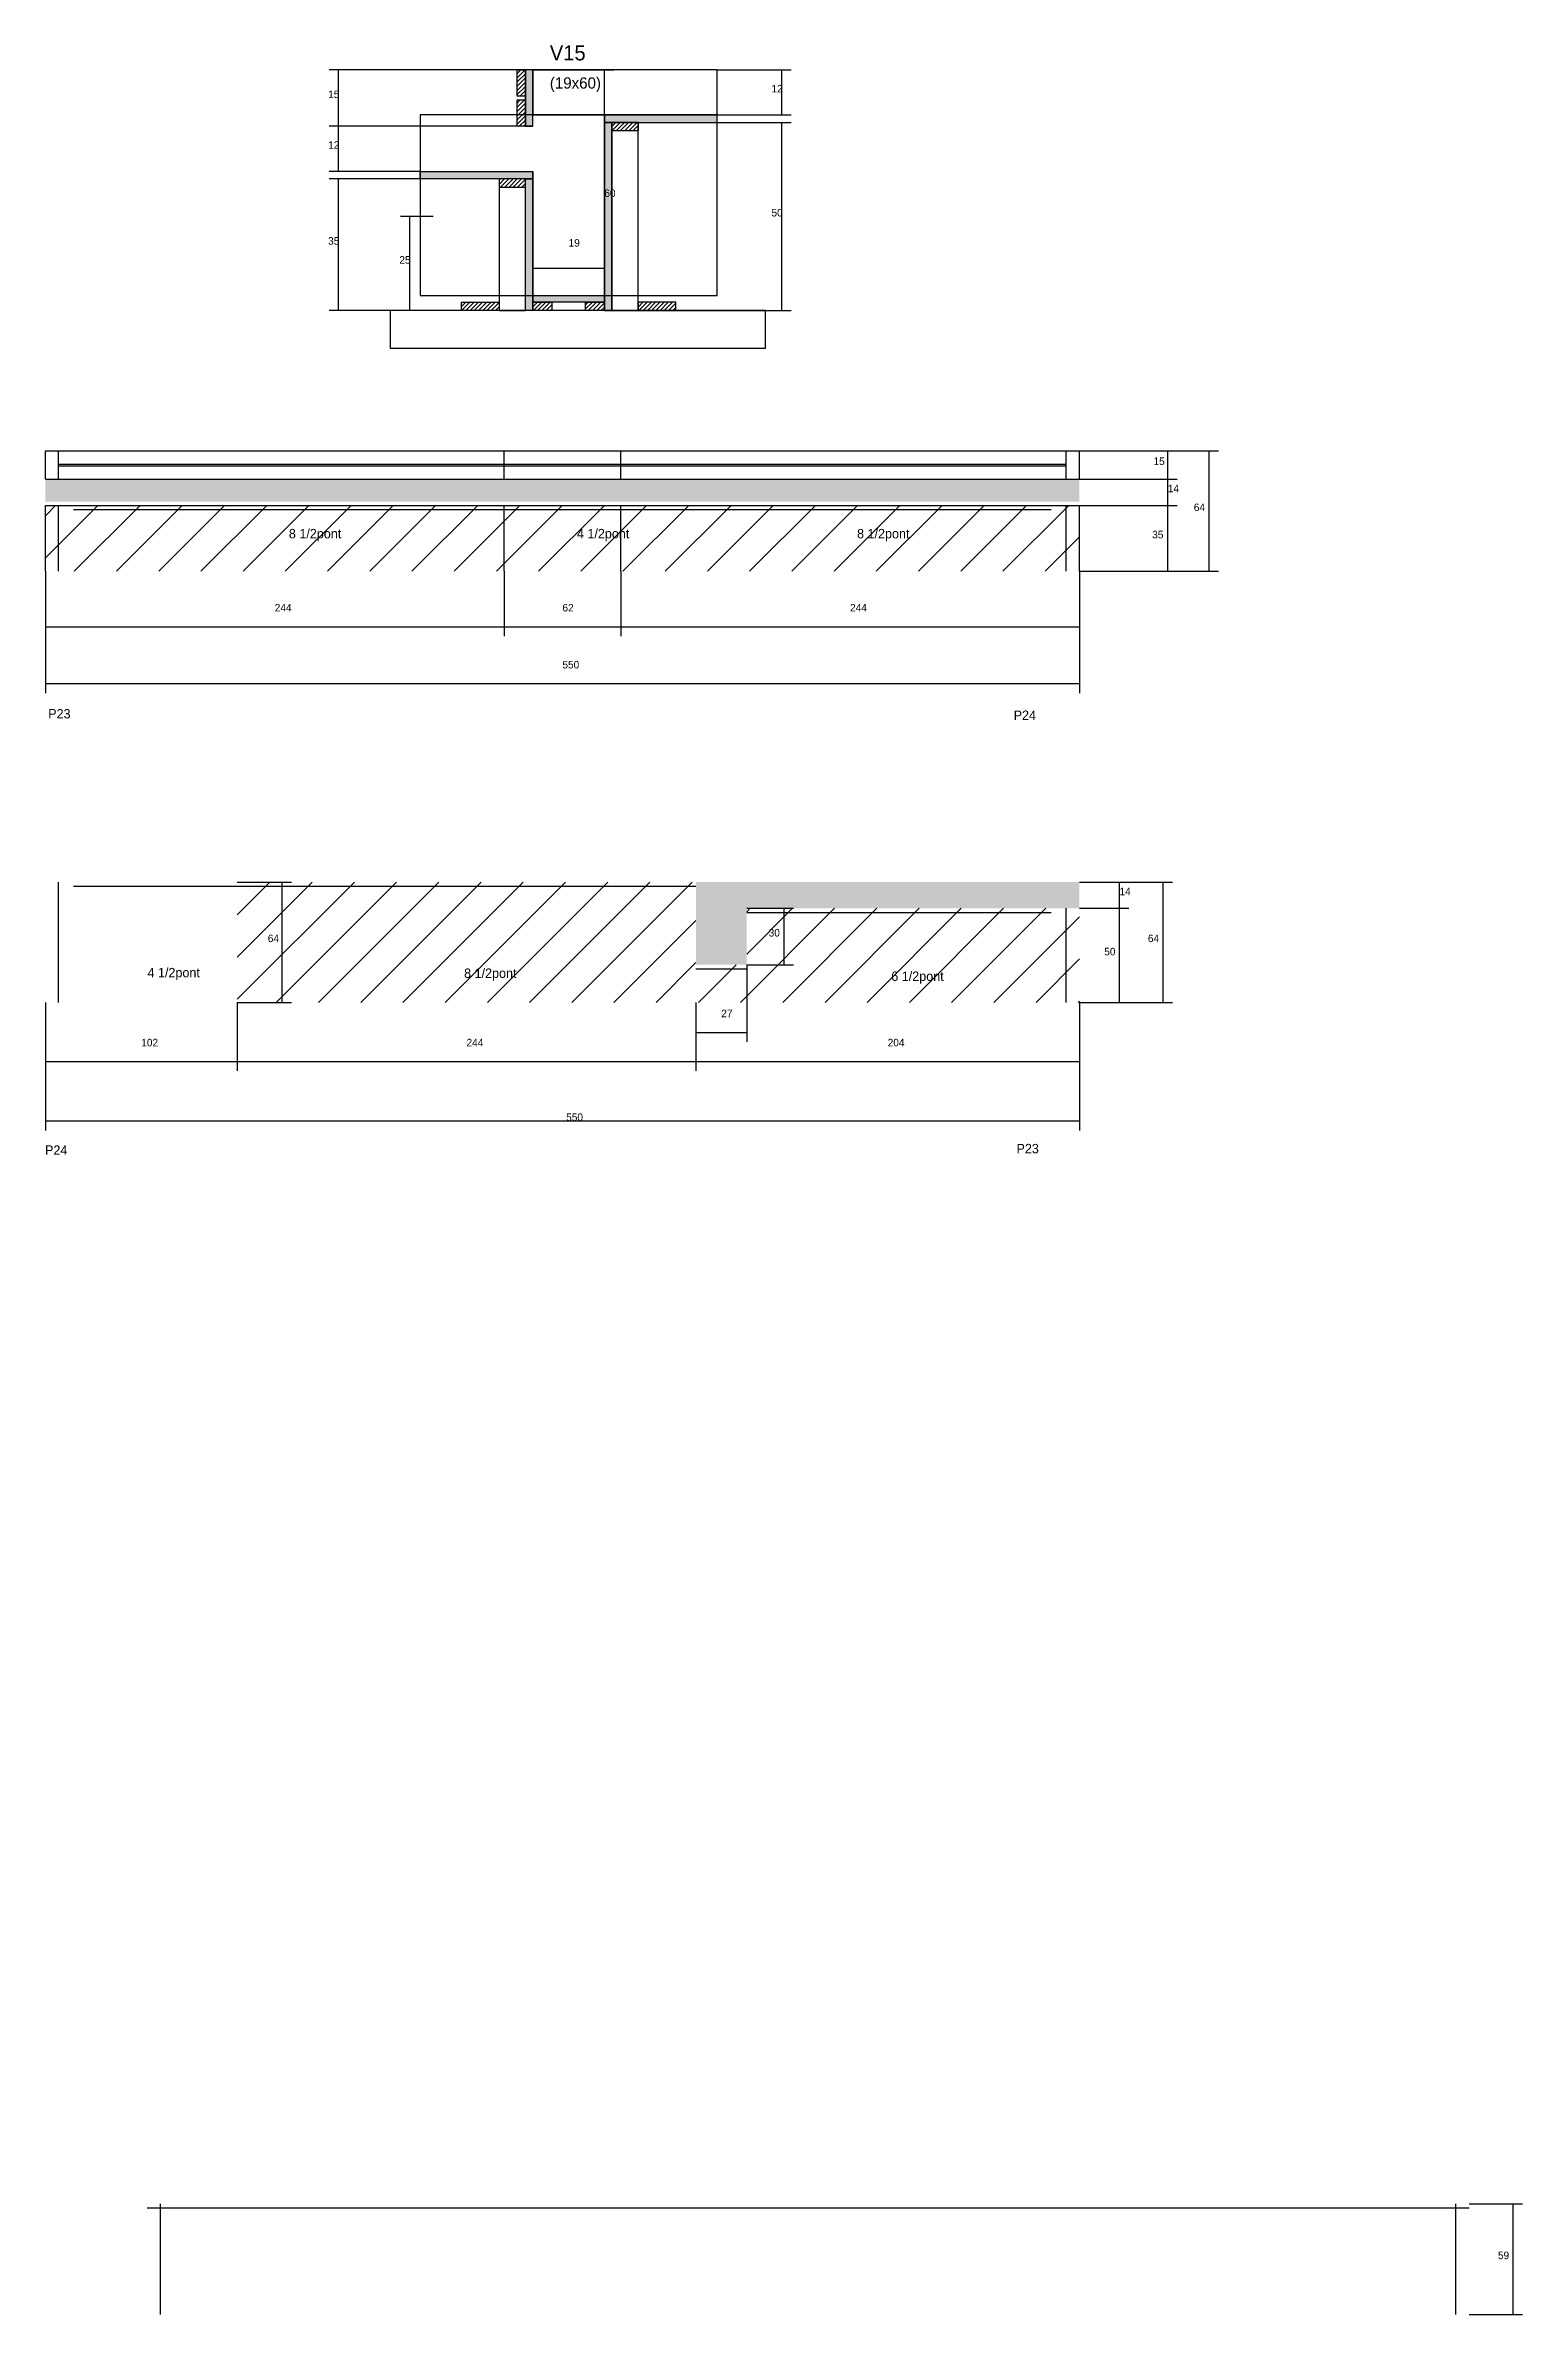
# Model space of a CAD drawing. Header units: metres. Extents: x -10338 to -7643, y 9675 to 10982.
# Drawn here: x -8429 to -7643, y 9742 to 10949 of the extents above; entities that cross this region are included whole.
import ezdxf

# ---------------------------------------------------------------- set-up
doc = ezdxf.new("R2010")
doc.units = ezdxf.units.M
for name, color, linetype in [('CONCRETO', 251, 'Continuous'), ('COTA', 4, 'Continuous'), ('Cota Seção (2x)', 4, 'Continuous'), ('Hachura', 253, 'Continuous'), ('Madeira', 126, 'Continuous'), ('NOMENCLATURA', 7, 'Continuous'), ('Painéis', 200, 'Continuous'), ('SARR_2.2x7', 40, 'Continuous'), ('Texto Seção', 7, 'Continuous')]:
    doc.layers.add(name, color=color, linetype=linetype)

msp = doc.modelspace()

# ---------------------------------------------------------------- texts
at = {"layer": 'COTA'}
for s, p in [('15', (-8278.3, 10921.4)), ('12', (-8042.5, 10924.4)), ('12', (-8278.3, 10894.4)), ('50', (-8042.5, 10858.4)), ('35', (-8278.3, 10843.4)), ('25', (-8240.4, 10833.3)), ('15', (-7839.3, 10726.2)), ('14', (-7831.7, 10711.7)), ('64', (-7817.9, 10701.7)), ('35', (-7840, 10687.2)), ('244', (-8306.7, 10648.3)), ('62', (-8153.7, 10648.3)), ('244', (-8000.7, 10648.3)), ('550', (-8153.7, 10618)), ('14', (-7857.4, 10497.4)), ('30', (-8044, 10475.4)), ('64', (-8310.4, 10472.4)), ('50', (-7865.5, 10465.4)), ('64', (-7842.3, 10472.4)), ('27', (-8069.2, 10432.5)), ('102', (-8377.7, 10417)), ('244', (-8204.7, 10417)), ('204', (-7980.7, 10417)), ('550', (-8151.7, 10377.3)), ('59', (-7656.1, 9771.9))]:
    msp.add_text(s, height=4, dxfattribs=at).set_placement(p)
at = {"layer": 'Cota Seção (2x)'}
for s, p in [('60', (-8131.4, 10868.8)), ('19', (-8150.4, 10842.4))]:
    msp.add_text(s, height=4, dxfattribs=at).set_placement(p)
at = {"layer": 'NOMENCLATURA'}
for s, p in [('8 1/2pont', (-8299.2, 10687.2)), ('4 1/2pont', (-8146, 10687.2)), ('8 1/2pont', (-7997, 10687.2)), ('P23', (-8427.2, 10591.4)), ('P24', (-7913.7, 10590.6)), ('4 1/2pont', (-8374.4, 10453.7)), ('8 1/2pont', (-8206, 10453.4)), ('6 1/2pont', (-7978.8, 10451.8)), ('P24', (-8428.9, 10359.3)), ('P23', (-7912.2, 10360.1))]:
    msp.add_text(s, height=5, dxfattribs=at).set_placement(p)
at = {"layer": 'Texto Seção'}
for s, height, p in [('V15', 8, (-8160.4, 10941.4)), ('(19x60)', 6, (-8160.4, 10926.4))]:
    msp.add_text(s, height=height, dxfattribs=at).set_placement(p)

# ---------------------------------------------------------------- hatches: boundary and pattern name
at = {"layer": 'COTA'}
h = msp.add_hatch(dxfattribs=at)
h.set_pattern_fill('AR-CONC', scale=0.03)
h.paths.add_polyline_path([(-8428.7, 10718.7), (-8428.7, 10706.7), (-7878.7, 10706.7), (-7878.7, 10718.7)])
h = msp.add_hatch(dxfattribs=at)
h.set_pattern_fill('AR-CONC', scale=0.03)
h.paths.add_polyline_path([(-8055.7, 10490.4), (-7878.7, 10490.4), (-7878.7, 10504.4), (-8082.7, 10504.4), (-8082.7, 10460.4), (-8055.7, 10460.4)])
at = {"layer": 'Hachura'}
h = msp.add_hatch(dxfattribs=at)
h.set_pattern_fill('ANSI31', scale=0.5)
h.paths.add_polyline_path([(-8173.4, 10922.4), (-8177.8, 10922.4), (-8177.8, 10922.4), (-8177.8, 10936.4), (-8177.8, 10936.4), (-8173.4, 10936.4), (-8173.4, 10936.4), (-8173.4, 10922.4)])
h = msp.add_hatch(color=8, dxfattribs=at)
h.dxf.hatch_style = 1
h.paths.add_polyline_path([(-8169.4, 10936.4), (-8173.4, 10936.4), (-8173.4, 10936.4), (-8173.4, 10906.4), (-8173.4, 10906.4), (-8169.4, 10906.4), (-8169.4, 10906.4), (-8169.4, 10936.4)])
h = msp.add_hatch(dxfattribs=at)
h.set_pattern_fill('ANSI31', scale=0.5)
h.paths.add_polyline_path([(-8173.4, 10906.4), (-8177.8, 10906.4), (-8177.8, 10906.4), (-8177.8, 10920.4), (-8177.8, 10920.4), (-8173.4, 10920.4), (-8173.4, 10920.4), (-8173.4, 10906.4)])
h = msp.add_hatch(color=8, dxfattribs=at)
h.dxf.hatch_style = 1
h.paths.add_polyline_path([(-8071.4, 10908.4), (-8071.4, 10912.4), (-8071.4, 10912.4), (-8131.4, 10912.4), (-8131.4, 10912.4), (-8131.4, 10908.4), (-8131.4, 10908.4), (-8071.4, 10908.4)])
h = msp.add_hatch(color=8, dxfattribs=at)
h.dxf.hatch_style = 1
h.paths.add_polyline_path([(-8127.4, 10908.4), (-8131.4, 10908.4), (-8131.4, 10908.4), (-8131.4, 10808.4), (-8131.4, 10808.4), (-8127.4, 10808.4), (-8127.4, 10808.4), (-8127.4, 10908.4)])
h = msp.add_hatch(dxfattribs=at)
h.set_pattern_fill('ANSI31', scale=0.5)
h.paths.add_polyline_path([(-8113.4, 10908.4), (-8113.4, 10904), (-8113.4, 10904), (-8127.4, 10904), (-8127.4, 10904), (-8127.4, 10908.4), (-8127.4, 10908.4), (-8113.4, 10908.4)])
h = msp.add_hatch(color=8, dxfattribs=at)
h.dxf.hatch_style = 1
h.paths.add_polyline_path([(-8229.4, 10878.4), (-8229.4, 10882.4), (-8229.4, 10882.4), (-8169.4, 10882.4), (-8169.4, 10882.4), (-8169.4, 10878.4), (-8169.4, 10878.4), (-8229.4, 10878.4)])
h = msp.add_hatch(dxfattribs=at)
h.set_pattern_fill('ANSI31', scale=0.5)
h.paths.add_polyline_path([(-8187.4, 10878.4), (-8187.4, 10874), (-8187.4, 10874), (-8173.4, 10874), (-8173.4, 10874), (-8173.4, 10878.4), (-8173.4, 10878.4), (-8187.4, 10878.4)])
h = msp.add_hatch(color=8, dxfattribs=at)
h.dxf.hatch_style = 1
h.paths.add_polyline_path([(-8173.4, 10878.4), (-8169.4, 10878.4), (-8169.4, 10878.4), (-8169.4, 10808.4), (-8169.4, 10808.4), (-8173.4, 10808.4), (-8173.4, 10808.4), (-8173.4, 10878.4)])
h = msp.add_hatch(color=8, dxfattribs=at)
h.dxf.hatch_style = 1
h.paths.add_polyline_path([(-8169.4, 10812.8), (-8169.4, 10816.4), (-8169.4, 10816.4), (-8131.4, 10816.4), (-8131.4, 10816.4), (-8131.4, 10812.8), (-8131.4, 10812.8), (-8169.4, 10812.8)])
h = msp.add_hatch(dxfattribs=at)
h.set_pattern_fill('ANSI31', scale=0.5)
h.paths.add_polyline_path([(-8207.4, 10808.4), (-8207.4, 10812.8), (-8207.4, 10812.8), (-8187.4, 10812.8), (-8187.4, 10812.8), (-8187.4, 10808.4), (-8187.4, 10808.4), (-8207.4, 10808.4)])
h = msp.add_hatch(dxfattribs=at)
h.set_pattern_fill('ANSI31', scale=0.5)
h.paths.add_polyline_path([(-8169.4, 10808.4), (-8169.4, 10812.8), (-8169.4, 10812.8), (-8159.4, 10812.8), (-8159.4, 10812.8), (-8159.4, 10808.4), (-8159.4, 10808.4), (-8169.4, 10808.4)])
h = msp.add_hatch(dxfattribs=at)
h.set_pattern_fill('ANSI31', scale=0.5)
h.paths.add_polyline_path([(-8141.4, 10808.4), (-8141.4, 10812.8), (-8141.4, 10812.8), (-8131.4, 10812.8), (-8131.4, 10812.8), (-8131.4, 10808.4), (-8131.4, 10808.4), (-8141.4, 10808.4)])
h = msp.add_hatch(dxfattribs=at)
h.set_pattern_fill('ANSI31', scale=0.5)
h.paths.add_polyline_path([(-8093.4, 10808.4), (-8093.4, 10812.8), (-8093.4, 10812.8), (-8113.4, 10812.8), (-8113.4, 10812.8), (-8113.4, 10808.4), (-8113.4, 10808.4), (-8093.4, 10808.4)])
h = msp.add_hatch(dxfattribs=at)
h.set_pattern_fill('ANSI31', scale=5)
h.paths.add_polyline_path([(-8428.7, 10704.7), (-8428.7, 10669.7), (-8184.7, 10669.7), (-8184.7, 10704.7)])
h = msp.add_hatch(dxfattribs=at)
h.set_pattern_fill('ANSI31', scale=5)
h.paths.add_polyline_path([(-8122.7, 10669.7), (-8122.7, 10704.7), (-8184.7, 10704.7), (-8184.7, 10669.7)])
h = msp.add_hatch(dxfattribs=at)
h.set_pattern_fill('ANSI31', scale=5)
h.paths.add_polyline_path([(-7878.7, 10669.7), (-7878.7, 10704.7), (-8122.7, 10704.7), (-8122.7, 10669.7)])
h = msp.add_hatch(dxfattribs=at)
h.set_pattern_fill('ANSI31', scale=5)
h.paths.add_polyline_path([(-8082.7, 10440.4), (-8082.7, 10504.4), (-8326.7, 10504.4), (-8326.7, 10440.4)])
h = msp.add_hatch(dxfattribs=at)
h.set_pattern_fill('ANSI31', scale=5)
h.paths.add_polyline_path([(-8055.7, 10490.4), (-8055.7, 10460.4), (-8082.7, 10460.4), (-8082.7, 10440.4), (-7878.7, 10440.4), (-7878.7, 10490.4)])

# ---------------------------------------------------------------- linework, layer by layer
at = {"layer": 'CONCRETO'}
for points in [[(-8071.4, 10912.4), (-8071.4, 10936.4), (-8169.4, 10936.4)], [(-8169.4, 10906.4), (-8229.4, 10906.4), (-8229.4, 10882.4), (-8169.4, 10882.4), (-8169.4, 10816.4), (-8131.4, 10816.4), (-8131.4, 10902.4), (-8131.4, 10912.4), (-8071.4, 10912.4)]]:
    msp.add_lwpolyline(points, dxfattribs=at)
for points in [[(-8169.4, 10912.4), (-8071.4, 10912.4), (-8071.4, 10936.4), (-8169.4, 10936.4)], [(-8229.4, 10816.4), (-8071.4, 10816.4), (-8071.4, 10912.4), (-8229.4, 10912.4)]]:
    msp.add_lwpolyline(points, close=True, dxfattribs=at)
at = {"layer": 'COTA'}
for p, q in [((-8173.4, 10936.4), (-8277.8, 10936.4)), ((-8272.8, 10906.4), (-8272.8, 10936.4)), ((-8071.4, 10936.4), (-8032, 10936.4)), ((-8037, 10912.4), (-8037, 10936.4)), ((-8071.4, 10912.4), (-8032, 10912.4)), ((-8229.4, 10906.4), (-8277.8, 10906.4)), ((-8173.4, 10906.4), (-8277.8, 10906.4)), ((-8272.8, 10882.4), (-8272.8, 10906.4)), ((-8113.4, 10908.4), (-8032, 10908.4)), ((-8037, 10808.4), (-8037, 10908.4)), ((-8229.4, 10882.4), (-8277.8, 10882.4)), ((-8229.4, 10878.4), (-8277.8, 10878.4)), ((-8272.8, 10808.4), (-8272.8, 10878.4)), ((-8222.4, 10858.3), (-8239.9, 10858.3)), ((-8234.9, 10808.4), (-8234.9, 10858.3)), ((-8207.4, 10808.4), (-8277.8, 10808.4)), ((-8215.5, 10808.4), (-8239.9, 10808.4)), ((-8093.4, 10808.4), (-8032, 10808.4)), ((-7878.7, 10733.7), (-7804.8, 10733.7)), ((-7878.7, 10733.7), (-7826.7, 10733.7)), ((-7831.7, 10718.7), (-7831.7, 10733.7)), ((-7809.8, 10669.7), (-7809.8, 10733.7)), ((-7878.7, 10718.7), (-7826.7, 10718.7)), ((-7878.7, 10718.7), (-7826.7, 10718.7)), ((-7831.7, 10704.7), (-7831.7, 10718.7)), ((-7878.7, 10704.7), (-7826.7, 10704.7)), ((-7878.7, 10704.7), (-7826.7, 10704.7)), ((-7831.7, 10669.7), (-7831.7, 10704.7)), ((-8428.7, 10669.7), (-8428.7, 10635.2)), ((-8428.7, 10669.7), (-8428.7, 10604.9)), ((-8184.7, 10669.7), (-8184.7, 10635.2)), ((-8184.7, 10669.7), (-8184.7, 10635.2)), ((-8122.7, 10669.7), (-8122.7, 10635.2)), ((-8122.7, 10669.7), (-8122.7, 10635.2)), ((-7878.7, 10669.7), (-7878.7, 10635.2)), ((-7878.7, 10669.7), (-7804.8, 10669.7)), ((-7878.7, 10669.7), (-7826.7, 10669.7)), ((-7878.7, 10669.7), (-7878.7, 10604.9)), ((-8428.7, 10640.2), (-8184.7, 10640.2)), ((-8184.7, 10640.2), (-8122.7, 10640.2)), ((-8122.7, 10640.2), (-7878.7, 10640.2)), ((-8428.7, 10609.9), (-7878.7, 10609.9)), ((-8326.7, 10504.4), (-8297.8, 10504.4)), ((-8302.8, 10440.4), (-8302.8, 10504.4)), ((-7878.7, 10504.4), (-7852.4, 10504.4)), ((-7878.7, 10504.4), (-7829.2, 10504.4)), ((-7857.4, 10490.4), (-7857.4, 10504.4)), ((-7834.2, 10440.4), (-7834.2, 10504.4)), ((-8055.7, 10490.4), (-8030.8, 10490.4)), ((-8035.8, 10460.4), (-8035.8, 10490.4)), ((-7878.7, 10490.4), (-7852.4, 10490.4)), ((-7878.7, 10490.4), (-7852.4, 10490.4)), ((-7857.4, 10440.4), (-7857.4, 10490.4)), ((-8055.7, 10460.4), (-8030.8, 10460.4)), ((-8055.7, 10460.4), (-8055.7, 10419.4)), ((-8428.7, 10440.4), (-8428.7, 10372.3)), ((-8428.7, 10440.4), (-8428.7, 10403.9)), ((-8326.7, 10440.4), (-8326.7, 10403.9)), ((-8326.7, 10440.4), (-8326.7, 10403.9)), ((-8326.7, 10440.4), (-8297.8, 10440.4)), ((-8082.7, 10440.4), (-8082.7, 10403.9)), ((-8082.7, 10440.4), (-8082.7, 10403.9)), ((-8082.7, 10440.4), (-8082.7, 10419.4)), ((-7878.7, 10440.4), (-7878.7, 10403.9)), ((-7878.7, 10440.4), (-7878.7, 10372.3)), ((-7878.7, 10440.4), (-7852.4, 10440.4)), ((-7878.7, 10440.4), (-7829.2, 10440.4)), ((-8082.7, 10424.4), (-8055.7, 10424.4)), ((-8428.7, 10408.9), (-8326.7, 10408.9)), ((-8326.7, 10408.9), (-8082.7, 10408.9)), ((-8082.7, 10408.9), (-7878.7, 10408.9)), ((-8428.7, 10377.3), (-7878.7, 10377.3)), ((-7671.5, 9801.4), (-7643, 9801.4)), ((-7648, 9742.4), (-7648, 9801.4)), ((-7671.5, 9742.4), (-7643, 9742.4))]:
    msp.add_line(p, q, dxfattribs=at)
at = {"layer": 'Cota Seção (2x)'}
for p, q in [((-8169.4, 10936.4), (-8126.4, 10936.4)), ((-8131.4, 10816.4), (-8131.4, 10936.4)), ((-8169.4, 10816.4), (-8169.4, 10835.9)), ((-8169.4, 10830.9), (-8131.4, 10830.9)), ((-8131.4, 10816.4), (-8131.4, 10835.9)), ((-8169.4, 10816.4), (-8126.4, 10816.4))]:
    msp.add_line(p, q, dxfattribs=at)
at = {"layer": 'Madeira'}
for points in [[(-8173.4, 10922.4), (-8177.8, 10922.4), (-8177.8, 10936.4), (-8173.4, 10936.4)], [(-8173.4, 10906.4), (-8177.8, 10906.4), (-8177.8, 10920.4), (-8173.4, 10920.4)], [(-8113.4, 10908.4), (-8113.4, 10904), (-8127.4, 10904), (-8127.4, 10908.4)], [(-8113.4, 10908.4), (-8127.4, 10908.4), (-8127.4, 10808.4), (-8113.4, 10808.4)], [(-8187.4, 10878.4), (-8187.4, 10874), (-8173.4, 10874), (-8173.4, 10878.4)], [(-8187.4, 10808.4), (-8173.4, 10808.4), (-8173.4, 10878.4), (-8187.4, 10878.4)], [(-8245.3, 10788.4), (-8045.7, 10788.4), (-8045.7, 10808.4), (-8245.3, 10808.4)], [(-8207.4, 10808.4), (-8207.4, 10812.8), (-8187.4, 10812.8), (-8187.4, 10808.4)], [(-8169.4, 10808.4), (-8169.4, 10812.8), (-8159.4, 10812.8), (-8159.4, 10808.4)], [(-8141.4, 10808.4), (-8141.4, 10812.8), (-8131.4, 10812.8), (-8131.4, 10808.4)], [(-8093.4, 10808.4), (-8093.4, 10812.8), (-8113.4, 10812.8), (-8113.4, 10808.4)]]:
    msp.add_lwpolyline(points, close=True, dxfattribs=at)
at = {"layer": 'Painéis'}
for p, q in [((-8173.4, 10906.4), (-8173.4, 10936.4)), ((-8131.4, 10912.4), (-8071.4, 10912.4)), ((-8131.4, 10908.4), (-8131.4, 10912.4)), ((-8071.4, 10908.4), (-8071.4, 10912.4)), ((-8131.4, 10808.4), (-8131.4, 10908.4)), ((-8229.4, 10882.4), (-8169.4, 10882.4)), ((-8229.4, 10878.4), (-8229.4, 10882.4)), ((-8169.4, 10878.4), (-8169.4, 10882.4)), ((-8169.4, 10808.4), (-8169.4, 10878.4)), ((-8169.4, 10816.4), (-8131.4, 10816.4)), ((-8169.4, 10812.8), (-8169.4, 10816.4)), ((-8131.4, 10812.8), (-8131.4, 10816.4)), ((-8428.7, 10733.7), (-7878.7, 10733.7)), ((-8428.7, 10718.7), (-8428.7, 10733.7)), ((-8184.7, 10718.7), (-8184.7, 10733.7)), ((-8122.7, 10718.7), (-8122.7, 10733.7)), ((-7878.7, 10718.7), (-7878.7, 10733.7)), ((-8428.7, 10718.7), (-7878.7, 10718.7)), ((-8428.7, 10704.7), (-7878.7, 10704.7)), ((-8428.7, 10669.7), (-8428.7, 10704.7)), ((-8184.7, 10669.7), (-8184.7, 10704.7)), ((-8122.7, 10669.7), (-8122.7, 10704.7)), ((-7878.7, 10669.7), (-7878.7, 10704.7))]:
    msp.add_line(p, q, dxfattribs=at)
for points in [[(-8169.4, 10936.4), (-8173.4, 10936.4), (-8173.4, 10906.4), (-8169.4, 10906.4)], [(-8071.4, 10908.4), (-8071.4, 10912.4), (-8131.4, 10912.4), (-8131.4, 10908.4)], [(-8127.4, 10908.4), (-8131.4, 10908.4), (-8131.4, 10808.4), (-8127.4, 10808.4)], [(-8229.4, 10878.4), (-8229.4, 10882.4), (-8169.4, 10882.4), (-8169.4, 10878.4)], [(-8173.4, 10878.4), (-8169.4, 10878.4), (-8169.4, 10808.4), (-8173.4, 10808.4)], [(-8169.4, 10812.8), (-8169.4, 10816.4), (-8131.4, 10816.4), (-8131.4, 10812.8)]]:
    msp.add_lwpolyline(points, close=True, dxfattribs=at)
at = {"layer": 'SARR_2.2x7'}
for p, q in [((-8421.7, 10718.7), (-8421.7, 10733.7)), ((-7885.7, 10718.7), (-7885.7, 10733.7)), ((-8421.7, 10726.7), (-8184.7, 10726.7)), ((-8421.7, 10725.7), (-8184.7, 10725.7)), ((-8184.7, 10726.7), (-8122.7, 10726.7)), ((-8184.7, 10725.7), (-8122.7, 10725.7)), ((-8122.7, 10726.7), (-7885.7, 10726.7)), ((-8122.7, 10725.7), (-7885.7, 10725.7)), ((-8421.7, 10669.7), (-8421.7, 10704.7)), ((-8413.7, 10702.5), (-8184.7, 10702.5)), ((-8184.7, 10702.5), (-8122.7, 10702.5)), ((-8122.7, 10702.5), (-7893.7, 10702.5)), ((-7885.7, 10669.7), (-7885.7, 10704.7)), ((-8421.7, 10440.4), (-8421.7, 10504.4)), ((-8413.7, 10502.2), (-8326.7, 10502.2)), ((-8326.7, 10502.2), (-8082.7, 10502.2)), ((-7885.7, 10440.4), (-7885.7, 10490.4)), ((-8055.7, 10488.2), (-7893.7, 10488.2)), ((-8082.7, 10458.2), (-8055.7, 10458.2)), ((-8367.5, 9742.4), (-8367.5, 9801.4)), ((-7678.5, 9742.4), (-7678.5, 9801.4)), ((-8374.5, 9799.2), (-8130.5, 9799.2)), ((-8130.5, 9799.2), (-7886.5, 9799.2)), ((-7886.5, 9799.2), (-7886.5, 9799.2)), ((-7886.5, 9799.2), (-7671.5, 9799.2))]:
    msp.add_line(p, q, dxfattribs=at)

msp.set_redraw_order([(e.dxf.handle, doc.entitydb.next_handle()) for e in msp.query("TEXT MTEXT ATTDEF DIMENSION ARC_DIMENSION")])  # texts and dimensions are drawn at this point

doc.saveas('drawing.dxf')
